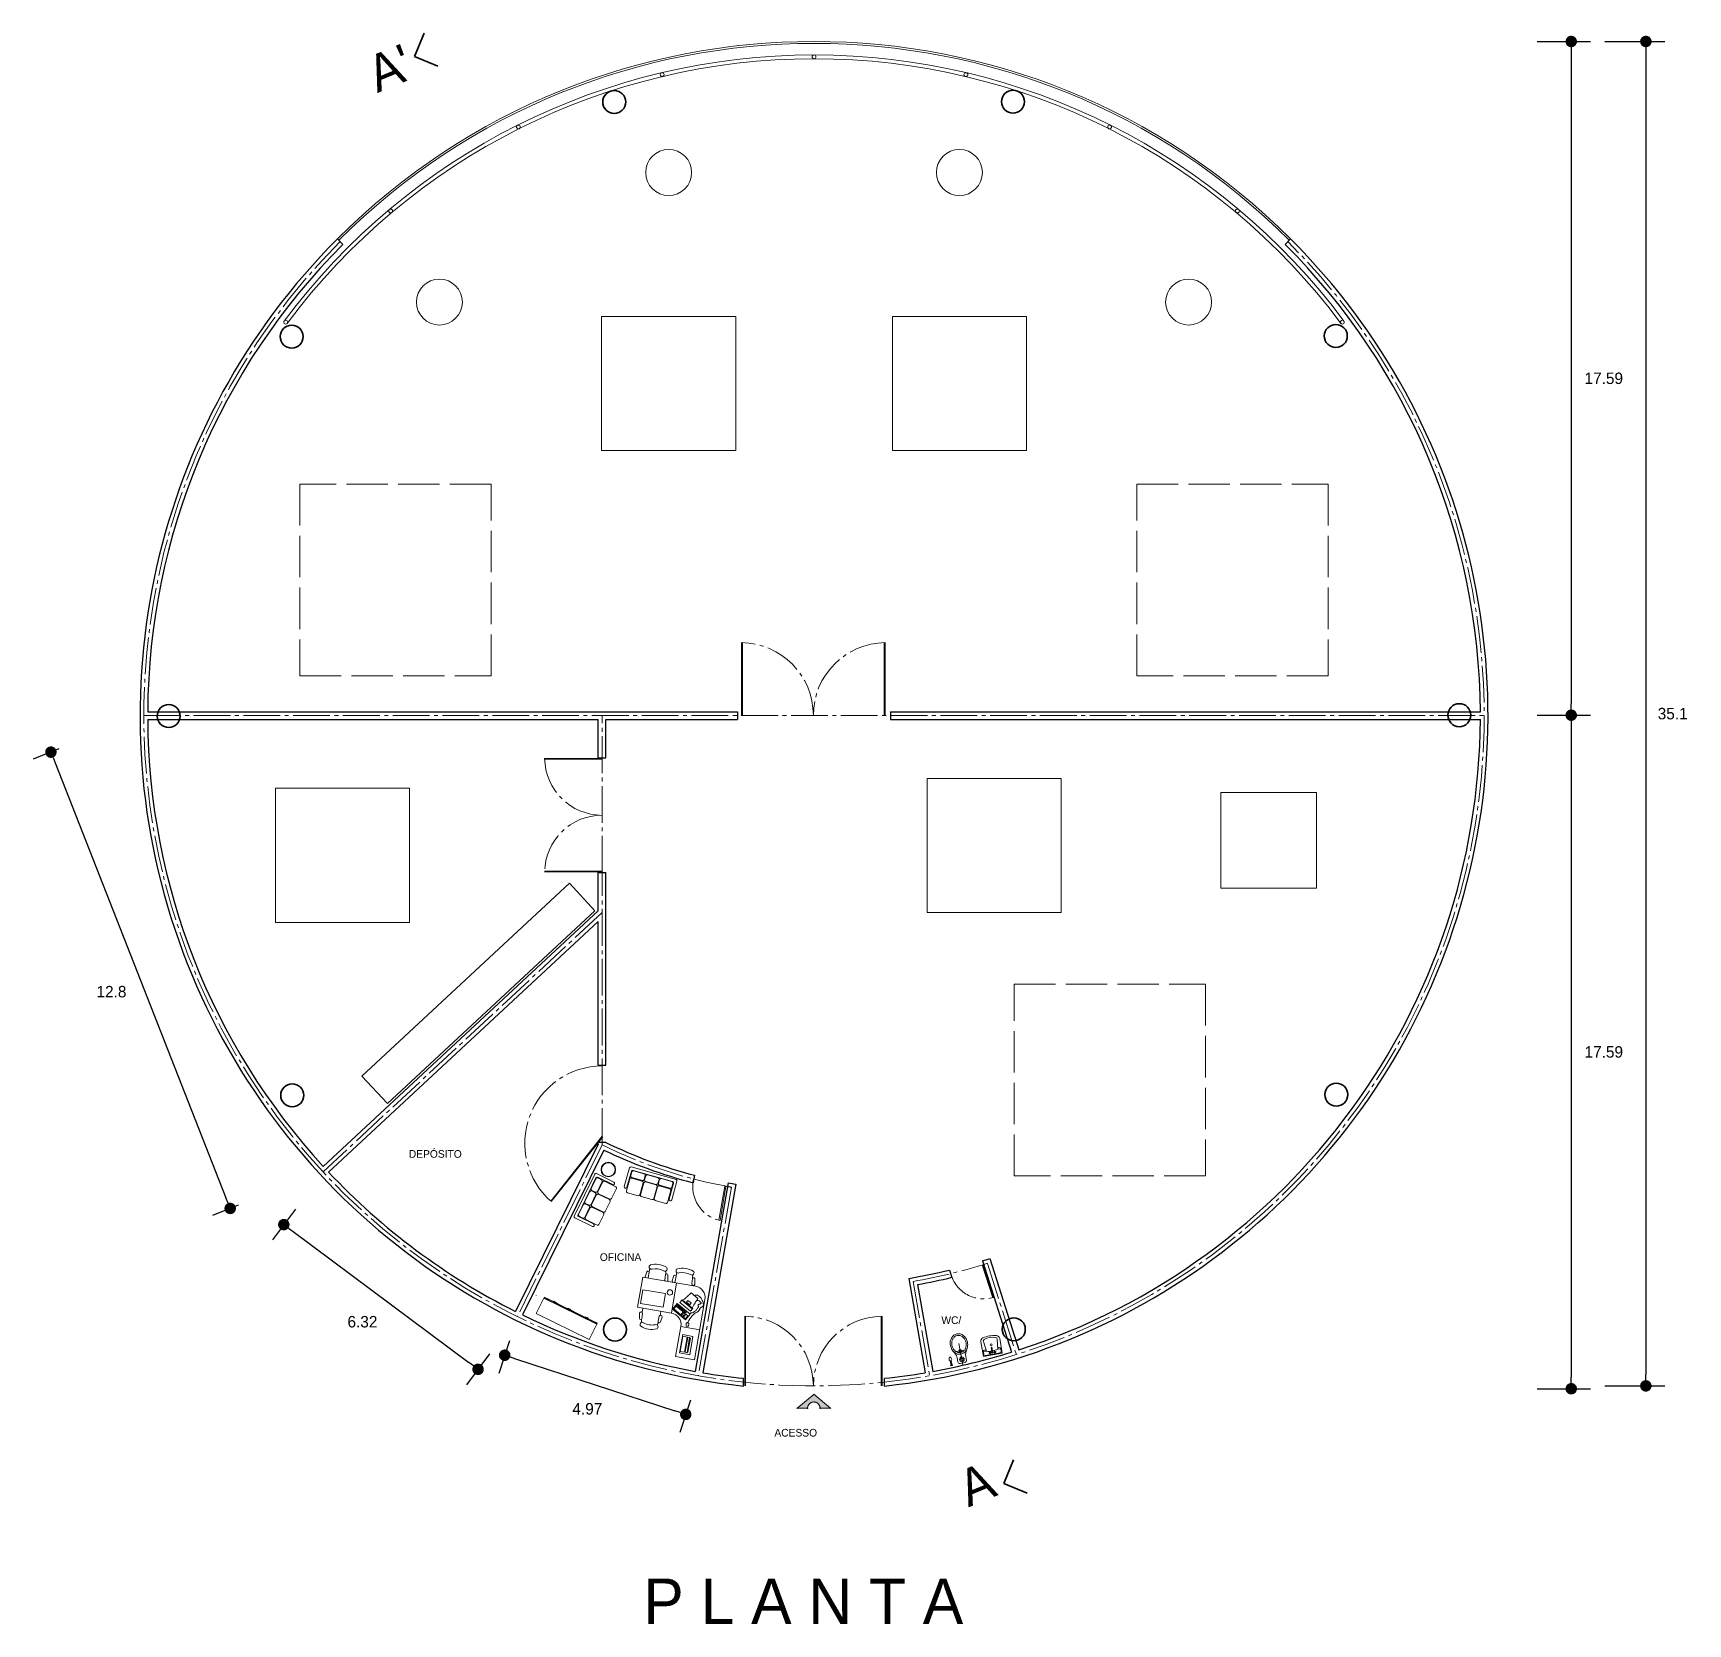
# Model space of a CAD drawing. Header units: millimetres. Extents: x 299 to 587, y 59 to 284.
# Drawn here: x 340.69 to 383.9, y 104.42 to 145.95 of the extents above; entities that cross this region are included whole.
import ezdxf

# ---------------------------------------------------------------- set-up
doc = ezdxf.new("R2010")
doc.units = ezdxf.units.MM
for name, pattern in [('ACAD_ISO02W100', [15, 12, -3]), ('ACAD_ISO04W100', [30, 24, -3, 0, -3]), ('ACAD_ISO05W100', [33, 24, -3, 0, -3, 0, -3])]:
    doc.linetypes.add(name, pattern=pattern)
doc.layers.get('0').update_dxf_attribs({"lineweight": 5})
for name, color, linetype, lineweight in [('cl', 5, 'Continuous', 35), ('columnas', 5, 'Continuous', 35), ('eje', 8, 'ACAD_ISO04W100', 13), ('muebles', 2, 'Continuous', 13), ('muro', 1, 'Continuous', 25), ('vent', 4, 'ACAD_ISO04W100', 13), ('ventana', 4, 'Continuous', 13), ('ventanas y canceleria', 4, 'Continuous', 13)]:
    doc.layers.add(name, color=color, linetype=linetype, lineweight=lineweight)
doc.dimstyles.new('cota1', dxfattribs={"dimtxt": 0.3, "dimasz": 0.3, "dimexe": 0.5, "dimexo": 0.2, "dimgap": 0.3, "dimtad": 2, "dimtih": 1, "dimtoh": 1, "dimdsep": 46, "dimtxsty": 'Standard', "dimblk": 'DOT', "dimcen": 0.5, "dimadec": 0, "dimazin": 0, "dimtfac": 1, "dimtmove": 0, "dimatfit": 3, "dimldrblk": 'DOT', "dimfxl": 1, "dimarcsym": 0})

msp = doc.modelspace()

# ---------------------------------------------------------------- texts
at = {"layer": 'eje'}
for s, p in [("A'", (349.676, 144.384)), ('A', (365.112, 107.458))]:
    msp.add_text(s, height=0.96, rotation=22.4415, dxfattribs=at).set_placement(p)
at = {"layer": 'eje', "color": 0}
for s, height, p in [('DEPÓSITO', 0.2, (350.499, 116.588)), ('OFICINA', 0.2, (355.486, 113.894)), ('WC/', 0.2, (364.406, 112.247)), ('ACESSO', 0.2, (360.045, 109.309)), ('P L A N T A ', 1.1832, (356.623, 104.418))]:
    msp.add_text(s, height=height, dxfattribs=at).set_placement(p)

# ---------------------------------------------------------------- blocks, each defined once
blk = doc.blocks.new('_Dot')
at = {"color": 0, "linetype": 'Continuous', "lineweight": -2}
blk.add_line((-0.5, 0), (-1, 0), dxfattribs=at)
at = {"color": 0, "linetype": 'Continuous', "const_width": 0.5}
blk.add_lwpolyline([(-0.25, 0, 1), (0.25, 0, 1)], format="xyb", close=True, dxfattribs=at)
blk = doc.blocks.new('*D54')
at = {"color": 0, "lineweight": -2}
for p, q in [((381.726, 145.732), (383.301, 145.732)), ((382.801, 145.432), (382.801, 110.932)), ((381.726, 110.632), (383.301, 110.632))]:
    blk.add_line(p, q, dxfattribs=at)
at = {"layer": 'Defpoints', "color": 0}
for p in [(381.526, 145.732), (381.526, 110.632), (382.801, 110.632)]:
    blk.add_point(p, dxfattribs=at)
at = {"color": 0, "lineweight": -2, "xscale": 0.3, "yscale": 0.3, "zscale": 0.3}
for p, rotation in [((382.801, 145.732), 90), ((382.801, 110.632), 270)]:
    blk.add_blockref('_Dot', p, dxfattribs=dict(at, rotation=rotation))
at = {"color": 0, "insert": (383.501, 128.182), "char_height": 0.3, "attachment_point": 5}
blk.add_mtext('35.1', dxfattribs=at)
blk = doc.blocks.new('*D55')
at = {"color": 0, "lineweight": -2}
for p, q in [((379.959, 145.732), (381.353, 145.732)), ((380.853, 145.432), (380.853, 128.443)), ((379.959, 128.143), (381.353, 128.143))]:
    blk.add_line(p, q, dxfattribs=at)
at = {"layer": 'Defpoints', "color": 0}
for p in [(379.759, 145.732), (379.759, 128.143), (380.853, 128.143)]:
    blk.add_point(p, dxfattribs=at)
at = {"color": 0, "lineweight": -2, "xscale": 0.3, "yscale": 0.3, "zscale": 0.3}
for p, rotation in [((380.853, 145.732), 90), ((380.853, 128.143), 270)]:
    blk.add_blockref('_Dot', p, dxfattribs=dict(at, rotation=rotation))
at = {"color": 0, "insert": (381.703, 136.937), "char_height": 0.3, "attachment_point": 5}
blk.add_mtext('17.59', dxfattribs=at)
blk = doc.blocks.new('*D56')
at = {"color": 0, "lineweight": -2}
for p, q in [((379.959, 128.143), (381.353, 128.143)), ((380.853, 127.843), (380.853, 110.857)), ((379.959, 110.557), (381.353, 110.557))]:
    blk.add_line(p, q, dxfattribs=at)
at = {"layer": 'Defpoints', "color": 0}
for p in [(379.759, 128.143), (379.759, 110.557), (380.853, 110.557)]:
    blk.add_point(p, dxfattribs=at)
at = {"color": 0, "lineweight": -2, "xscale": 0.3, "yscale": 0.3, "zscale": 0.3}
for p, rotation in [((380.853, 128.143), 90), ((380.853, 110.557), 270)]:
    blk.add_blockref('_Dot', p, dxfattribs=dict(at, rotation=rotation))
at = {"color": 0, "insert": (381.703, 119.35), "char_height": 0.3, "attachment_point": 5}
blk.add_mtext('17.59', dxfattribs=at)
blk = doc.blocks.new('*D57')
at = {"color": 0, "lineweight": -2}
for p, q in [((341.364, 127.261), (340.688, 126.995)), ((341.263, 126.899), (345.724, 115.545)), ((346.045, 115.348), (345.369, 115.083))]:
    blk.add_line(p, q, dxfattribs=at)
at = {"layer": 'Defpoints', "color": 0}
for p in [(341.55, 127.334), (346.231, 115.421), (345.834, 115.265)]:
    blk.add_point(p, dxfattribs=at)
at = {"color": 0, "lineweight": -2, "xscale": 0.3, "yscale": 0.3, "zscale": 0.3}
for p, rotation in [((341.153, 127.178), 111.4503745743494), ((345.834, 115.265), 291.4503745743494)]:
    blk.add_blockref('_Dot', p, dxfattribs=dict(at, rotation=rotation))
at = {"color": 0, "insert": (342.734, 120.923), "char_height": 0.3, "attachment_point": 5}
blk.add_mtext('12.8', dxfattribs=at)
blk = doc.blocks.new('*D58')
at = {"color": 0, "lineweight": -2}
for p, q in [((347.539, 115.25), (346.936, 114.442)), ((347.476, 114.664), (352.066, 111.243)), ((352.61, 111.471), (352.008, 110.663))]:
    blk.add_line(p, q, dxfattribs=at)
at = {"layer": 'Defpoints', "color": 0}
for p in [(347.658, 115.411), (352.73, 111.632), (352.307, 111.064)]:
    blk.add_point(p, dxfattribs=at)
at = {"color": 0, "lineweight": -2, "xscale": 0.3, "yscale": 0.3, "zscale": 0.3}
for p, rotation in [((347.235, 114.843), 143.3115077146283), ((352.307, 111.064), 323.3115077146283)]:
    blk.add_blockref('_Dot', p, dxfattribs=dict(at, rotation=rotation))
at = {"color": 0, "insert": (349.288, 112.305), "char_height": 0.3, "attachment_point": 5}
blk.add_mtext('6.32', dxfattribs=at)
blk = doc.blocks.new('*D59')
at = {"color": 0, "lineweight": -2}
for p, q in [((353.125, 111.806), (352.847, 110.958)), ((353.288, 111.34), (357.445, 109.981)), ((357.852, 110.26), (357.575, 109.412))]:
    blk.add_line(p, q, dxfattribs=at)
at = {"layer": 'Defpoints', "color": 0}
for p in [(353.187, 111.996), (357.914, 110.45), (357.73, 109.887)]:
    blk.add_point(p, dxfattribs=at)
at = {"color": 0, "lineweight": -2, "xscale": 0.3, "yscale": 0.3, "zscale": 0.3}
for p, rotation in [((353.003, 111.433), 161.8923765726867), ((357.73, 109.887), 341.8923765726867)]:
    blk.add_blockref('_Dot', p, dxfattribs=dict(at, rotation=rotation))
at = {"color": 0, "insert": (355.161, 110.032), "char_height": 0.3, "attachment_point": 5}
blk.add_mtext('4.97', dxfattribs=at)

# ---------------------------------------------------------------- dimensions: what is measured, and where the dimension line sits
for base, p1, p2, picture, middle in [((380.853, 128.143), (379.759, 145.732), (379.759, 128.143), '*D55', (381.703, 136.937)), ((382.801, 110.632), (381.526, 145.732), (381.526, 110.632), '*D54', (383.501, 128.182))]:
    dim = msp.add_linear_dim(base=base, p1=p1, p2=p2, angle=90, dimstyle='cota1')
    dim.commit()
    dim.dimension.update_dxf_attribs({"geometry": picture, "text_midpoint": middle})
dim = msp.add_linear_dim(base=(380.853, 110.557), p1=(379.759, 128.143), p2=(379.759, 110.557), angle=90, dimstyle='cota1', override={"dimtmove": 1})
dim.commit()
dim.dimension.update_dxf_attribs({"geometry": '*D56', "text_midpoint": (381.703, 119.35)})
for p1, p2, distance, picture, middle in [((341.55, 127.334), (346.231, 115.421), -0.427, '*D57', (342.734, 120.923)), ((347.6581, 115.4106), (352.7298, 111.6318), -0.7079, '*D58', (349.2877, 112.3048)), ((353.187, 111.996), (357.914, 110.45), -0.592, '*D59', (355.161, 110.032))]:
    dim = msp.add_aligned_dim(p1=p1, p2=p2, distance=distance, dimstyle='cota1')
    dim.commit()
    dim.dimension.update_dxf_attribs({"geometry": picture, "text_midpoint": middle})

# ---------------------------------------------------------------- hatches: boundary and pattern name
at = {"layer": 'vent'}
msp.add_hatch(color=256, dxfattribs=at).paths.add_polyline_path([(361.081, 110.414), (360.639, 110.048), (360.91, 110.048, -1), (361.237, 110.048), (361.509, 110.048)])

# ---------------------------------------------------------------- linework, layer by layer
msp.add_line((343.58, 128.132), (343.58, 128.132))
for points in [[(355.534, 135.051), (359.034, 135.051), (359.034, 138.551), (355.534, 138.551)], [(366.626, 135.051), (363.126, 135.051), (363.126, 138.551), (366.626, 138.551)], [(347.014, 122.734), (350.514, 122.734), (350.514, 126.234), (347.014, 126.234)], [(367.531, 122.989), (364.031, 122.989), (364.031, 126.489), (367.531, 126.489)], [(371.7, 123.624), (374.2, 123.624), (374.2, 126.124), (371.7, 126.124)], [(349.274, 118.717), (354.693, 123.754), (355.358, 123.039), (349.938, 118.003)]]:
    msp.add_lwpolyline(points, close=True)
at = {"linetype": 'ACAD_ISO02W100', "ltscale": 0.09}
for points in [[(347.65, 129.173), (352.65, 129.173), (352.65, 134.173), (347.65, 134.173)], [(374.509, 129.173), (369.509, 129.173), (369.509, 134.173), (374.509, 134.173)], [(371.303, 116.117), (366.303, 116.117), (366.303, 121.117), (371.303, 121.117)]]:
    msp.add_lwpolyline(points, close=True, dxfattribs=at)
for centre, radius in [((361.08, 145.332), 0.05), ((357.113, 144.868), 0.05), ((365.046, 144.868), 0.05), ((353.36, 143.502), 0.05), ((368.799, 143.502), 0.05), ((357.284, 142.312), 0.6), ((364.876, 142.312), 0.6), ((350.024, 141.308), 0.05), ((372.136, 141.308), 0.05), ((351.298, 138.929), 0.6), ((370.862, 138.929), 0.6), ((347.283, 138.403), 0.05), ((374.876, 138.403), 0.05)]:
    msp.add_circle(centre, radius)
for radius in [17.25, 17.15]:
    msp.add_arc((361.08, 128.132), radius, 36.6667, 143.3333)
at = {"layer": 'cl', "linetype": 'ACAD_ISO05W100', "ltscale": 0.3}
for p, q in [((350.9, 145.951), (350.646, 145.339)), ((351.258, 145.085), (350.646, 145.339)), ((366.287, 108.698), (366.033, 108.085)), ((366.645, 107.831), (366.033, 108.085))]:
    msp.add_line(p, q, dxfattribs=at)
at = {"layer": 'columnas'}
for centre in [(355.862, 144.153), (366.276, 144.16), (347.441, 138.027), (374.705, 138.045), (344.23, 128.12), (377.93, 128.143), (347.454, 118.218), (374.718, 118.237), (355.883, 112.103), (366.297, 112.11)]:
    msp.add_circle(centre, 0.3, dxfattribs=at)
at = {"layer": 'eje', "linetype": 'ACAD_ISO04W100', "ltscale": 0.04}
for p, q in [((343.58, 128.132), (363.08, 128.132)), ((355.546, 124.032), (355.546, 128.132)), ((363.08, 128.132), (378.58, 128.132)), ((355.546, 116.923), (355.546, 124.032)), ((355.546, 122.989), (348.26, 116.219)), ((355.546, 116.923), (353.332, 112.44)), ((355.546, 116.923), (355.546, 116.986)), ((358.922, 115.819), (358.06, 110.894)), ((365.608, 113.831), (366.363, 111.448)), ((363.668, 113.357), (364.1, 110.894))]:
    msp.add_line(p, q, dxfattribs=at)
for centre, radius, start, end in [((361.08, 128.132), 17.5, 135, 276.0344), ((361.08, 128.132), 17.5, 276, 45), ((359.159, 128.136), 1.903, 0, 89.236), ((362.965, 128.136), 1.903, 90.764, 180), ((355.546, 127.032), 1.5, 180.764, 270), ((355.546, 124.032), 1.5, 90, 179.236), ((355.546, 116.966), 2.018, 90, 228.88), ((361.08, 128.132), 12.5, 243.7223, 260.0625), ((358.824, 115.837), 0.911, 167.5162, 257.3845), ((361.08, 128.132), 12.5, 259.6041, 260.0625), ((361.08, 128.132), 15, 279.9375, 287.5716), ((365.513, 113.802), 0.899, 195.4721, 286.297), ((359.244, 110.632), 1.818, 0, 89.236), ((362.88, 110.632), 1.818, 90.764, 180)]:
    msp.add_arc(centre, radius, start, end, dxfattribs=at)
at = {"layer": 'muebles', "linetype": 'ByBlock'}
for p, q in [((356.262, 116.323), (356.126, 115.836)), ((357.476, 116.021), (356.307, 116.348)), ((356.357, 116.259), (357.387, 115.971)), ((356.647, 116.169), (356.368, 116.247)), ((355.352, 116.157), (354.82, 115.065)), ((354.917, 115.099), (355.385, 116.06)), ((355.387, 116.043), (355.26, 115.783)), ((355.855, 115.952), (355.4, 116.173)), ((355.423, 115.704), (355.549, 115.964)), ((355.433, 116.077), (355.823, 115.887)), ((355.533, 116.012), (355.435, 116.06)), ((355.562, 115.958), (355.436, 115.698)), ((355.903, 115.832), (355.611, 115.974)), ((355.871, 115.904), (355.871, 115.904)), ((356.271, 116.034), (356.183, 115.721)), ((356.195, 115.817), (356.312, 116.234)), ((356.324, 116.222), (356.295, 116.117)), ((356.594, 115.981), (356.316, 116.059)), ((356.32, 116.073), (356.598, 115.995)), ((356.531, 115.623), (356.619, 115.936)), ((356.633, 115.933), (356.545, 115.62)), ((356.642, 116.02), (356.672, 116.124)), ((356.686, 116.12), (356.656, 116.016)), ((356.956, 115.88), (356.677, 115.958)), ((356.681, 115.972), (356.96, 115.893)), ((357.008, 116.067), (356.73, 116.145)), ((356.893, 115.522), (356.981, 115.835)), ((356.995, 115.831), (356.907, 115.518)), ((357.004, 115.919), (357.033, 116.023)), ((357.047, 116.019), (357.018, 115.915)), ((357.318, 115.778), (357.039, 115.856)), ((357.043, 115.87), (357.321, 115.792)), ((357.37, 115.966), (357.092, 116.044)), ((357.412, 115.926), (357.294, 115.509)), ((357.364, 115.489), (357.501, 115.976)), ((357.366, 115.817), (357.395, 115.921)), ((355.222, 115.705), (355.096, 115.446)), ((355.204, 115.337), (355.106, 115.384)), ((355.113, 115.397), (355.21, 115.35)), ((355.258, 115.366), (355.385, 115.626)), ((355.368, 115.675), (355.271, 115.722)), ((355.398, 115.62), (355.271, 115.36)), ((355.277, 115.735), (355.374, 115.688)), ((355.738, 115.494), (355.446, 115.637)), ((355.452, 115.65), (355.745, 115.507)), ((355.629, 115.186), (355.755, 115.446)), ((355.793, 115.524), (355.919, 115.784)), ((356.151, 115.792), (356.151, 115.792)), ((356.208, 115.676), (356.487, 115.598)), ((356.57, 115.575), (356.848, 115.497)), ((356.932, 115.474), (357.21, 115.396)), ((357.255, 115.421), (357.343, 115.734)), ((357.32, 115.464), (357.32, 115.464)), ((354.837, 115.017), (355.292, 114.796)), ((355.058, 115.368), (354.931, 115.108)), ((355.323, 114.861), (354.934, 115.05)), ((354.948, 115.059), (355.046, 115.012)), ((355.094, 115.029), (355.22, 115.289)), ((355.233, 115.282), (355.107, 115.022)), ((355.123, 114.974), (355.416, 114.832)), ((355.574, 115.157), (355.282, 115.299)), ((355.288, 115.312), (355.58, 115.17)), ((355.464, 114.848), (355.591, 115.108)), ((355.34, 114.812), (355.34, 114.812)), ((356.772, 113.611), (356.792, 113.693)), ((356.472, 112.683), (356.607, 113.471)), ((356.607, 113.471), (357.986, 113.234)), ((356.717, 113.612), (356.671, 113.477)), ((356.774, 113.599), (356.75, 113.458)), ((357.201, 113.537), (357.185, 113.395)), ((357.207, 113.548), (357.211, 113.632)), ((357.26, 113.534), (357.266, 113.391)), ((357.358, 112.53), (357.493, 113.319)), ((357.421, 113.511), (357.375, 113.375)), ((357.478, 113.497), (357.448, 113.326)), ((357.476, 113.507), (357.496, 113.591)), ((357.905, 113.436), (357.888, 113.293)), ((357.899, 113.249), (357.901, 113.263)), ((357.91, 113.445), (357.914, 113.531)), ((357.964, 113.432), (357.969, 113.289)), ((353.825, 113), (353.825, 112.989)), ((353.825, 112.522), (354.024, 112.926)), ((354.024, 112.926), (354.486, 112.699)), ((354.306, 112.806), (354.031, 112.941)), ((354.311, 112.816), (354.036, 112.951)), ((354.283, 112.842), (354.278, 112.832)), ((354.311, 112.816), (354.278, 112.832)), ((354.316, 112.826), (354.283, 112.842)), ((354.311, 112.816), (354.306, 112.806)), ((354.316, 112.826), (354.311, 112.816)), ((354.325, 112.809), (354.32, 112.798)), ((354.493, 112.713), (354.32, 112.798)), ((354.33, 112.819), (354.325, 112.809)), ((354.498, 112.723), (354.325, 112.809)), ((354.358, 112.793), (354.325, 112.809)), ((354.362, 112.803), (354.33, 112.819)), ((354.362, 112.803), (354.358, 112.793)), ((357.625, 112.868), (357.903, 112.637)), ((357.636, 112.882), (357.915, 112.651)), ((357.871, 113.058), (358.045, 112.914)), ((358.231, 112.887), (357.96, 111.311)), ((354.287, 112.295), (353.825, 112.522)), ((354.948, 112.471), (354.486, 112.699)), ((354.498, 112.723), (354.493, 112.713)), ((354.498, 112.723), (354.493, 112.713)), ((354.493, 112.713), (354.667, 112.628)), ((354.498, 112.723), (354.672, 112.638)), ((354.644, 112.664), (354.639, 112.654)), ((354.639, 112.654), (354.672, 112.638)), ((354.644, 112.664), (354.677, 112.648)), ((354.672, 112.638), (354.667, 112.628)), ((354.677, 112.648), (354.672, 112.638)), ((354.686, 112.631), (354.681, 112.621)), ((354.681, 112.621), (354.955, 112.486)), ((354.691, 112.641), (354.686, 112.631)), ((354.686, 112.631), (354.96, 112.496)), ((354.686, 112.631), (354.718, 112.615)), ((354.691, 112.641), (354.723, 112.625)), ((354.723, 112.625), (354.718, 112.615)), ((355.41, 112.244), (354.948, 112.471)), ((354.955, 112.486), (355.129, 112.4)), ((354.96, 112.496), (355.133, 112.41)), ((355.106, 112.437), (355.101, 112.426)), ((355.101, 112.426), (355.133, 112.41)), ((355.106, 112.437), (355.138, 112.421)), ((355.133, 112.41), (355.129, 112.4)), ((355.138, 112.421), (355.133, 112.41)), ((355.148, 112.403), (355.143, 112.393)), ((355.143, 112.393), (355.417, 112.258)), ((355.153, 112.413), (355.148, 112.403)), ((355.148, 112.403), (355.18, 112.387)), ((355.148, 112.403), (355.422, 112.268)), ((355.153, 112.413), (355.185, 112.397)), ((355.185, 112.397), (355.18, 112.387)), ((357.358, 112.53), (356.472, 112.683)), ((356.525, 112.388), (356.524, 112.531)), ((356.579, 112.372), (356.572, 112.288)), ((356.584, 112.383), (356.604, 112.525)), ((356.608, 112.659), (356.592, 112.551)), ((357.012, 112.324), (357.038, 112.45)), ((357.079, 112.578), (357.058, 112.471)), ((357.071, 112.307), (357.116, 112.429)), ((354.287, 112.295), (354.749, 112.067)), ((354.749, 112.067), (355.211, 111.839)), ((355.211, 111.839), (355.41, 112.244)), ((357.011, 112.3), (356.989, 112.217)), ((357.603, 112.184), (357.467, 111.395)), ((357.603, 112.184), (358.095, 112.099)), ((364.798, 111.423), (364.721, 111.529)), ((364.99, 111.564), (364.801, 111.527)), ((364.968, 111.18), (364.859, 111.735)), ((365.033, 111.47), (365.082, 111.628)), ((365.503, 111.4), (365.435, 111.786)), ((365.581, 111.536), (365.501, 111.787)), ((365.502, 111.522), (365.581, 111.536)), ((365.514, 111.453), (365.502, 111.522)), ((365.503, 111.4), (365.996, 111.487)), ((365.549, 111.428), (365.943, 111.498)), ((365.642, 111.487), (365.721, 111.501)), ((365.688, 111.455), (365.675, 111.533)), ((365.702, 111.638), (365.727, 111.643)), ((365.729, 111.49), (365.702, 111.638)), ((365.753, 111.495), (365.727, 111.643)), ((365.729, 111.49), (365.753, 111.495)), ((365.761, 111.508), (365.84, 111.522)), ((365.808, 111.476), (365.794, 111.554)), ((365.876, 111.588), (365.865, 111.851)), ((365.876, 111.588), (365.955, 111.602)), ((365.996, 111.487), (365.928, 111.873)), ((365.967, 111.533), (365.955, 111.602)), ((357.467, 111.395), (357.96, 111.311)), ((364.659, 111.286), (364.639, 111.283)), ((364.663, 111.161), (364.639, 111.283)), ((364.695, 111.182), (364.646, 111.172)), ((364.649, 111.158), (364.646, 111.172)), ((364.649, 111.158), (364.698, 111.167)), ((364.685, 111.192), (364.651, 111.185)), ((364.653, 111.174), (364.651, 111.185)), ((364.683, 111.165), (364.659, 111.286)), ((364.688, 111.18), (364.685, 111.192)), ((364.698, 111.167), (364.695, 111.182)), ((364.807, 111.403), (364.824, 111.317)), ((364.824, 111.317), (364.829, 111.289)), ((364.829, 111.289), (364.835, 111.26)), ((365.02, 111.245), (364.894, 111.22)), ((365.06, 111.304), (365.032, 111.445))]:
    msp.add_line(p, q, dxfattribs=at)
for points in [[(356.611, 113.142), (356.549, 112.784), (357.137, 112.683), (357.198, 113.041)], [(357.384, 112.638), (357.505, 112.783), (357.843, 112.502), (357.722, 112.356)], [(357.789, 112.865), (357.751, 112.82), (357.833, 112.752), (357.87, 112.797)], [(357.602, 112.485), (357.666, 112.562), (357.48, 112.716), (357.417, 112.64)], [(357.505, 112.745), (357.499, 112.738), (357.736, 112.54), (357.742, 112.548)], [(357.636, 112.507), (357.612, 112.478), (357.655, 112.442), (357.679, 112.471)], [(357.674, 112.555), (357.659, 112.537), (357.703, 112.501), (357.718, 112.518)], [(357.72, 112.386), (357.784, 112.463), (357.733, 112.506), (357.668, 112.429)], [(357.65, 111.97), (357.568, 111.492), (357.837, 111.446), (357.919, 111.924)], [(357.655, 111.926), (357.587, 111.531), (357.7, 111.512), (357.768, 111.907)], [(357.782, 111.906), (357.714, 111.508), (357.764, 111.499), (357.832, 111.897)], [(357.839, 111.878), (357.776, 111.511), (357.788, 111.509), (357.851, 111.876)], [(364.698, 111.167), (364.649, 111.158), (364.646, 111.172), (364.653, 111.174), (364.651, 111.185), (364.658, 111.187), (364.639, 111.283), (364.61, 111.303), (364.61, 111.368), (364.619, 111.381), (364.641, 111.386), (364.654, 111.377), (364.679, 111.317), (364.659, 111.286), (364.678, 111.191), (364.685, 111.192), (364.688, 111.18), (364.695, 111.182)]]:
    msp.add_lwpolyline(points, close=True, dxfattribs=at)
for points in [[(357.577, 112.811), (357.636, 112.882)], [(357.915, 112.651), (357.855, 112.579), (357.577, 112.811)], [(357.649, 112.872), (357.657, 112.875), (357.667, 112.88), (357.68, 112.889), (357.695, 112.9), (357.712, 112.914), (357.73, 112.929), (357.751, 112.947), (357.772, 112.966), (357.795, 112.988), (357.82, 113.01), (357.845, 113.034), (357.871, 113.058)], [(357.78, 112.282), (357.807, 112.335), (357.834, 112.381), (357.861, 112.42), (357.887, 112.453), (357.913, 112.48), (357.938, 112.503), (357.962, 112.521), (357.985, 112.536), (358.006, 112.549), (358.025, 112.559), (358.041, 112.569), (358.055, 112.578), (358.067, 112.587), (358.076, 112.597), (358.083, 112.606), (358.089, 112.616), (358.093, 112.625), (358.096, 112.634), (358.099, 112.643), (358.102, 112.651), (358.104, 112.658), (358.108, 112.665), (358.112, 112.671), (358.117, 112.676), (358.124, 112.68), (358.132, 112.684), (358.141, 112.687), (358.15, 112.69), (358.159, 112.695), (358.168, 112.7), (358.176, 112.707), (358.182, 112.715), (358.187, 112.727), (358.19, 112.741), (358.19, 112.758), (358.188, 112.779), (358.182, 112.804), (358.173, 112.832), (358.161, 112.861), (358.146, 112.891), (358.129, 112.919), (358.109, 112.946), (358.088, 112.969), (358.065, 112.987), (358.04, 112.999), (358.014, 113.004), (357.987, 113), (357.958, 112.986)], [(357.824, 112.518), (357.829, 112.522), (357.834, 112.526), (357.84, 112.528), (357.847, 112.53), (357.854, 112.532), (357.862, 112.533), (357.871, 112.535), (357.881, 112.536), (357.891, 112.539), (357.901, 112.542), (357.913, 112.546), (357.925, 112.551), (357.937, 112.558), (357.95, 112.566), (357.963, 112.575), (357.976, 112.585), (357.989, 112.596), (358.001, 112.608), (358.013, 112.619), (358.023, 112.631), (358.033, 112.643), (358.041, 112.655), (358.048, 112.666), (358.054, 112.677), (358.057, 112.687), (358.059, 112.696), (358.059, 112.704), (358.059, 112.712), (358.058, 112.719), (358.056, 112.725), (358.055, 112.731), (358.054, 112.737), (358.053, 112.741), (358.053, 112.746), (358.055, 112.749), (358.058, 112.753), (358.062, 112.755), (358.069, 112.758), (358.076, 112.76), (358.084, 112.763), (358.092, 112.765), (358.101, 112.768), (358.109, 112.771), (358.116, 112.774), (358.122, 112.779), (358.127, 112.783), (358.13, 112.789), (358.131, 112.796), (358.129, 112.804), (358.125, 112.812), (358.119, 112.821), (358.111, 112.83), (358.102, 112.839), (358.091, 112.847), (358.079, 112.854), (358.066, 112.859), (358.053, 112.863), (358.039, 112.865), (358.025, 112.863), (358.01, 112.859)], [(357.902, 112.661), (357.904, 112.669), (357.907, 112.681), (357.914, 112.695), (357.922, 112.711), (357.932, 112.73), (357.944, 112.752), (357.958, 112.775), (357.973, 112.8), (357.989, 112.826), (358.007, 112.854), (358.026, 112.883), (358.045, 112.914)], [(364.639, 111.283), (364.61, 111.303), (364.61, 111.368), (364.619, 111.381), (364.63, 111.383)], [(364.659, 111.286), (364.679, 111.317), (364.654, 111.377), (364.641, 111.386), (364.63, 111.383)]]:
    msp.add_lwpolyline(points, dxfattribs=at)
for points in [[(357.745, 112.26), (357.739, 112.205, 0.414214), (357.748, 112.194), (357.793, 112.189, 0.414214), (357.804, 112.198), (357.809, 112.253, 0.414214), (357.786, 112.281), (357.773, 112.283, 0.414214)], [(365.02, 111.245, 0.414214), (365.06, 111.304), (365.032, 111.445, -0.124861), (365.033, 111.47), (365.082, 111.628, 0.032383), (365.089, 111.663, 0.083945), (365.087, 111.769, 0.083945), (365.049, 111.869, 0.09123), (364.985, 111.943, 0.103863), (364.899, 111.987, 0.114983), (364.812, 111.99, 0.114983), (364.733, 111.954, 0.103863), (364.67, 111.882, 0.09123), (364.639, 111.788, 0.083945), (364.642, 111.682, 0.083945), (364.68, 111.582, 0.061992), (364.721, 111.529), (364.798, 111.423, -0.109858), (364.807, 111.403), (364.824, 111.317), (364.829, 111.289), (364.835, 111.26, 0.414214), (364.894, 111.22)], [(364.916, 111.461, -0.114983), (364.83, 111.464, -0.103863), (364.744, 111.508, -0.09123), (364.68, 111.582, -0.083945), (364.642, 111.682, -0.083945), (364.639, 111.788, -0.09123), (364.67, 111.882, -0.103863), (364.733, 111.954, -0.114983), (364.812, 111.99, -0.114983), (364.899, 111.987, -0.103863), (364.985, 111.943, -0.09123), (365.049, 111.869, -0.083945), (365.087, 111.769, -0.083945), (365.089, 111.663, -0.09123), (365.058, 111.57, -0.103863), (364.996, 111.497, -0.114983)], [(364.908, 111.505, -0.114859), (364.837, 111.507, -0.103833), (364.766, 111.543, -0.091287), (364.712, 111.605, -0.084042), (364.68, 111.689, -0.084042), (364.678, 111.779, -0.091287), (364.704, 111.857, -0.103833), (364.756, 111.917, -0.114859), (364.821, 111.946, -0.114859), (364.892, 111.944, -0.103833), (364.963, 111.908, -0.091287), (365.017, 111.846, -0.084042), (365.049, 111.762, -0.084042), (365.051, 111.672, -0.091287), (365.025, 111.594, -0.103833), (364.973, 111.534, -0.114859)]]:
    msp.add_lwpolyline(points, format="xyb", close=True, dxfattribs=at)
at = {"layer": 'muebles'}
for radius in [0.191, 0.179]:
    msp.add_circle((355.709, 116.28), radius, dxfattribs=at)
at = {"layer": 'muebles', "linetype": 'ByBlock'}
for centre, radius in [((357.317, 113.072), 0.0707), ((364.899, 111.546), 0.0339), ((365.681, 111.495), 0.025), ((365.704, 111.705), 0.025), ((365.8, 111.516), 0.025), ((364.941, 111.324), 0.0623), ((364.941, 111.324), 0.0332)]:
    msp.add_circle(centre, radius, dxfattribs=at)
for centre, radius, start, end in [((356.297, 116.314), 0.0361, 74.3353, 164.3353), ((356.347, 116.225), 0.0361, 74.3353, 164.3353), ((356.359, 116.212), 0.0361, 74.3353, 164.3353), ((355.384, 116.141), 0.0361, 64.0422, 154.0422), ((355.418, 116.044), 0.0361, 64.0422, 154.0422), ((355.419, 116.027), 0.0361, 64.0422, 154.0422), ((355.517, 115.98), 0.0361, 334.0422, 64.0422), ((355.595, 115.942), 0.0361, 64.0422, 154.0422), ((355.839, 115.919), 0.0361, 244.0422, 334.0422), ((355.839, 115.919), 0.0361, 334.0422, 64.0422), ((355.887, 115.8), 0.0361, 334.0422, 64.0422), ((356.161, 115.827), 0.0361, 164.3353, 254.3353), ((356.161, 115.827), 0.0361, 254.3353, 344.3353), ((356.306, 116.024), 0.0361, 74.3353, 164.3353), ((356.329, 116.108), 0.0361, 164.3353, 254.3353), ((356.584, 115.946), 0.0361, 344.3353, 74.3353), ((356.608, 116.03), 0.0361, 254.3353, 344.3353), ((356.668, 115.923), 0.0361, 74.3353, 164.3353), ((356.637, 116.134), 0.0361, 344.3353, 74.3353), ((356.691, 116.006), 0.0361, 164.3353, 254.3353), ((356.72, 116.111), 0.0361, 74.3353, 164.3353), ((356.946, 115.845), 0.0361, 344.3353, 74.3353), ((356.969, 115.928), 0.0361, 254.3353, 344.3353), ((357.029, 115.821), 0.0361, 74.3353, 164.3353), ((356.999, 116.033), 0.0361, 344.3353, 74.3353), ((357.053, 115.905), 0.0361, 164.3353, 254.3353), ((357.082, 116.009), 0.0361, 74.3353, 164.3353), ((357.331, 115.827), 0.0361, 254.3353, 344.3353), ((357.36, 115.931), 0.0361, 344.3353, 74.3353), ((357.377, 115.936), 0.0361, 344.3353, 74.3353), ((357.466, 115.986), 0.0361, 344.3353, 74.3353), ((355.09, 115.352), 0.0361, 64.0422, 154.0422), ((355.128, 115.43), 0.0361, 154.0422, 244.0422), ((355.255, 115.69), 0.0361, 64.0422, 154.0422), ((355.293, 115.768), 0.0361, 154.0422, 244.0422), ((355.352, 115.642), 0.0361, 334.0422, 64.0422), ((355.39, 115.72), 0.0361, 244.0422, 334.0422), ((355.43, 115.604), 0.0361, 64.0422, 154.0422), ((355.468, 115.682), 0.0361, 154.0422, 244.0422), ((355.723, 115.462), 0.0361, 334.0422, 64.0422), ((355.761, 115.54), 0.0361, 244.0422, 334.0422), ((356.218, 115.711), 0.0361, 164.3353, 254.3353), ((356.496, 115.633), 0.0361, 254.3353, 344.3353), ((356.58, 115.61), 0.0361, 164.3353, 254.3353), ((356.858, 115.532), 0.0361, 254.3353, 344.3353), ((356.942, 115.508), 0.0361, 164.3353, 254.3353), ((357.22, 115.43), 0.0361, 254.3353, 344.3353), ((357.329, 115.499), 0.0361, 164.3353, 254.3353), ((357.308, 115.743), 0.0361, 344.3353, 74.3353), ((357.329, 115.499), 0.0361, 254.3353, 344.3353), ((354.853, 115.05), 0.0361, 154.0422, 244.0422), ((354.95, 115.083), 0.0361, 154.0422, 244.0422), ((354.964, 115.092), 0.0361, 154.0422, 244.0422), ((355.061, 115.044), 0.0361, 244.0422, 334.0422), ((355.139, 115.007), 0.0361, 154.0422, 244.0422), ((355.188, 115.304), 0.0361, 334.0422, 64.0422), ((355.226, 115.382), 0.0361, 244.0422, 334.0422), ((355.266, 115.266), 0.0361, 64.0422, 154.0422), ((355.304, 115.344), 0.0361, 154.0422, 244.0422), ((355.558, 115.124), 0.0361, 334.0422, 64.0422), ((355.596, 115.202), 0.0361, 244.0422, 334.0422), ((355.308, 114.828), 0.0361, 244.0422, 334.0422), ((355.308, 114.828), 0.0361, 334.0422, 64.0422), ((355.432, 114.864), 0.0361, 244.0422, 334.0422), ((356.83, 113.736), 0.0577, 113.0471, 291.4645), ((356.944, 113.263), 0.544, 59.0431, 104.521), ((356.943, 113.255), 0.437, 61.4954, 102.0686), ((357.187, 113.685), 0.0577, 232.0995, 50.517), ((357.534, 113.635), 0.0577, 113.0471, 291.4645), ((357.647, 113.161), 0.544, 59.0431, 104.521), ((356.712, 113.473), 0.0409, 175.2952, 188.5478), ((356.744, 113.597), 0.031, 4.0647, 149.5585), ((356.712, 113.473), 0.0409, 331.9375, 337.7752), ((357.225, 113.399), 0.0409, 185.7888, 211.1546), ((357.23, 113.526), 0.031, 14.0055, 159.4993), ((357.225, 113.399), 0.0409, 309.3306, 348.2688), ((357.416, 113.372), 0.0409, 175.2952, 243.5325), ((357.447, 113.495), 0.031, 4.0647, 149.5585), ((357.646, 113.153), 0.437, 61.4954, 102.0686), ((357.89, 113.583), 0.0577, 232.0995, 50.517), ((357.929, 113.298), 0.0409, 185.7888, 348.2688), ((357.934, 113.425), 0.031, 14.0055, 159.4993), ((357.935, 112.938), 0.3, 350.2426, 80.2426), ((356.564, 112.522), 0.0409, 4.2494, 166.7294), ((356.556, 112.394), 0.031, 192.4661, 337.9599), ((357.075, 112.434), 0.0409, 353.7558, 156.2358), ((357.307, 112.235), 0.3, 350.2426, 80.2426), ((356.595, 112.235), 0.0577, 50.5601, 228.9776), ((356.849, 112.65), 0.544, 237.5037, 282.9816), ((356.85, 112.658), 0.437, 239.956, 280.5292), ((356.95, 112.174), 0.0577, 291.5077, 109.9251), ((357.04, 112.311), 0.031, 154.6527, 351.7734), ((365.802, 111.147), 0.801, 86.9988, 112.9994), ((365.839, 111.857), 0.09, 9.9991, 86.9988), ((365.524, 111.801), 0.09, 112.9994, 189.9991), ((365.549, 111.802), 0.05, 118.7267, 197.5937), ((365.542, 111.529), 0.04, 9.9991, 189.9991), ((365.751, 111.432), 0.471, 81.2715, 118.7267), ((365.633, 112.106), 0.573, 264.8098, 278.748), ((365.633, 112.106), 0.573, 281.2502, 295.1884), ((365.815, 111.849), 0.05, 2.4044, 81.2715), ((365.916, 111.595), 0.04, 9.9991, 189.9991), ((365.938, 111.527), 0.03, 279.9991, 9.9991), ((364.758, 111.393), 0.05, 11.1381, 36.2153), ((364.884, 111.269), 0.05, 191.1381, 281.1381), ((365.01, 111.294), 0.05, 281.1381, 11.1381), ((365.081, 111.455), 0.05, 162.6694, 191.1381), ((365.544, 111.458), 0.03, 189.9991, 279.9991)]:
    msp.add_arc(centre, radius, start, end, dxfattribs=at)
at = {"layer": 'muro'}
for p, q in [((348.635, 140.577), (348.776, 140.435)), ((373.525, 140.577), (373.383, 140.435)), ((343.68, 128.232), (359.08, 128.232)), ((343.68, 128.032), (355.446, 128.032)), ((355.446, 127.032), (355.446, 128.032)), ((355.646, 128.032), (359.08, 128.032)), ((355.646, 127.032), (355.646, 128.032)), ((359.08, 128.232), (359.08, 128.032)), ((363.08, 128.232), (378.479, 128.232)), ((363.08, 128.232), (363.08, 128.032)), ((363.08, 128.032), (378.479, 128.032)), ((355.446, 127.032), (355.646, 127.032)), ((355.446, 123.032), (355.446, 124.032)), ((355.446, 124.032), (355.646, 124.032)), ((355.646, 119.004), (355.646, 124.032)), ((355.446, 123.032), (348.266, 116.36)), ((355.446, 122.759), (348.402, 116.214)), ((355.446, 119.004), (355.446, 122.759)), ((355.446, 119.004), (355.646, 119.004)), ((355.446, 116.947), (353.287, 112.574)), ((355.591, 116.79), (353.466, 112.486)), ((355.646, 116.986), (355.446, 116.986)), ((355.446, 116.947), (355.446, 116.986)), ((357.962, 116.13), (357.927, 115.932)), ((358.841, 115.935), (357.978, 111.01)), ((359.038, 115.901), (358.175, 110.976)), ((364.614, 113.657), (364.675, 113.466)), ((365.482, 113.897), (366.237, 111.514)), ((365.673, 113.957), (366.428, 111.574)), ((363.552, 113.438), (363.984, 110.976)), ((363.784, 113.276), (364.181, 111.01)), ((359.24, 110.628), (359.24, 110.829)), ((362.919, 110.628), (362.919, 110.829))]:
    msp.add_line(p, q, dxfattribs=at)
for radius, start, end in [(17.6, 135, 264), (17.6, 276, 45), (17.4, 135, 179.6707), (17.4, 0.3293, 45), (17.4, 180.3293, 222.5715), (17.4, 287.9009, 359.6707), (12.6, 244.177, 255.5104), (12.4, 244.0091, 255.4368), (17.4, 223.23, 243.393), (12.4, 259.6004, 260.5246), (14.9, 279.553, 283.7233), (14.9, 287.187, 287.9561), (15.1, 280.317, 283.7744), (17.4, 244.0516, 259.7332), (17.4, 280.2668, 287.2423), (17.4, 260.3918, 263.9308), (17.4, 276.0692, 279.6082)]:
    msp.add_arc((361.08, 128.132), radius, start, end, dxfattribs=at)
at = {"layer": 'vent'}
for p, q in [((360.628, 110.039), (361.085, 110.417)), ((361.519, 110.039), (361.077, 110.417))]:
    msp.add_line(p, q, dxfattribs=at)
for points in [[(360.924, 110.048), (360.624, 110.048)], [(361.523, 110.048), (361.223, 110.048)]]:
    msp.add_lwpolyline(points, dxfattribs=at)
msp.add_arc((361.074, 110.048), 0.164, 354.9675, 185.0325, dxfattribs=at)
at = {"layer": 'ventana'}
for p, q in [((359.184, 128.136), (359.184, 130.04)), ((359.209, 128.136), (359.209, 130.039)), ((362.915, 128.136), (362.915, 130.039)), ((362.94, 128.136), (362.94, 130.04)), ((355.546, 127.012), (354.046, 127.012)), ((355.546, 126.992), (354.046, 126.992)), ((355.546, 124.072), (354.046, 124.072)), ((355.546, 124.052), (354.046, 124.052)), ((365.474, 113.79), (365.746, 112.933)), ((365.494, 113.796), (365.765, 112.939)), ((359.269, 110.632), (359.269, 112.449)), ((359.293, 110.632), (359.293, 112.449)), ((362.831, 110.632), (362.831, 112.449)), ((362.856, 110.632), (362.856, 112.449))]:
    msp.add_line(p, q, dxfattribs=at)
for radius in [17.6, 17.55]:
    msp.add_arc((361.08, 128.132), radius, 45, 135, dxfattribs=at)
at = {"layer": 'ventanas y canceleria'}
for p, q in [((355.546, 117.149), (354.203, 115.459)), ((355.561, 117.137), (354.218, 115.445)), ((358.751, 115.85), (358.594, 114.956)), ((358.781, 115.84), (358.625, 114.948))]:
    msp.add_line(p, q, dxfattribs=at)

msp.set_redraw_order([(e.dxf.handle, doc.entitydb.next_handle()) for e in msp.query("TEXT MTEXT ATTDEF DIMENSION ARC_DIMENSION")])  # texts and dimensions are drawn at this point

doc.saveas('drawing.dxf')
